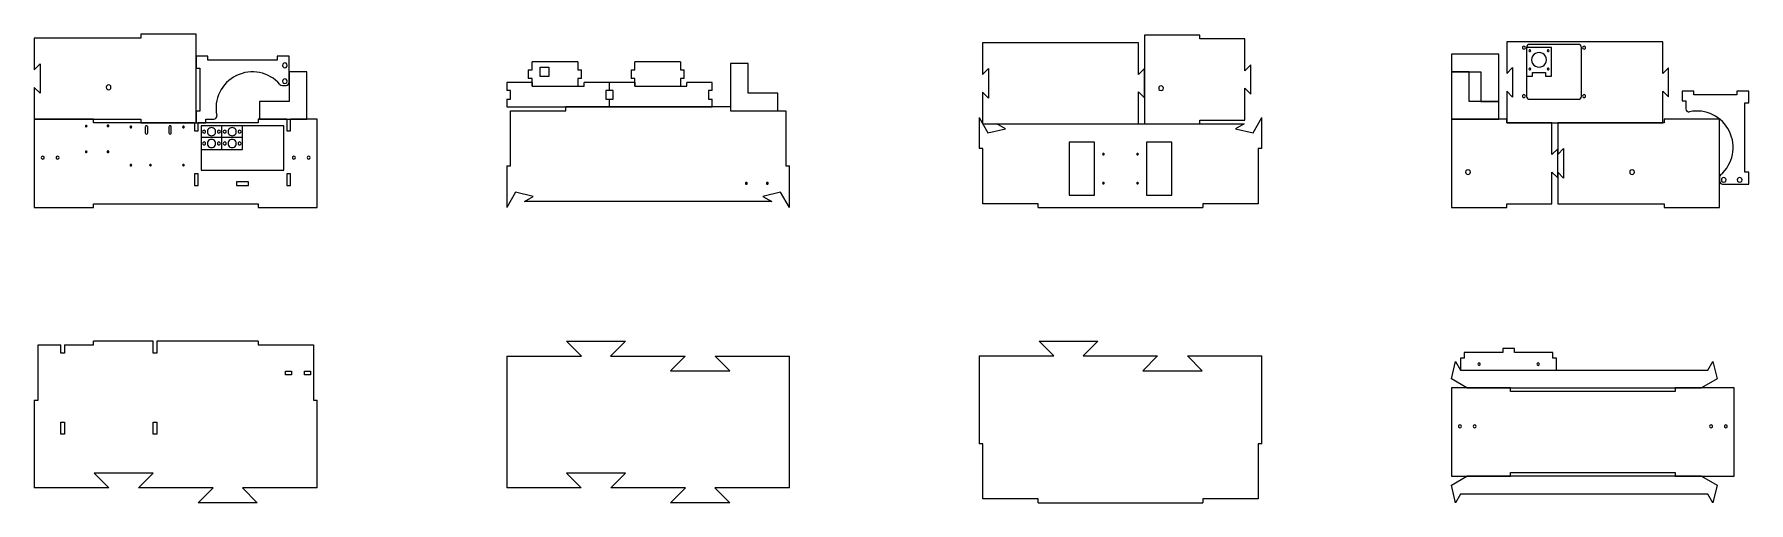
# Model space of a CAD drawing. Extents: x -1336 to 1568, y 452 to 1245.
import ezdxf

# ---------------------------------------------------------------- set-up
doc = ezdxf.new("R2010")
doc.units = 0
doc.layers.get('0').update_dxf_attribs({"linetype": 'CONTINUOUS'})

msp = doc.modelspace()

# ---------------------------------------------------------------- linework, layer by layer
at = {"color": 7}
for points in [[(-1335.765427, 1238.890023), (-1335.765427, 1185.240061)], [(-1155.265426, 1238.890023), (-1335.765427, 1238.890023)], [(-1155.265426, 1245.240004), (-1155.265426, 1238.890023)], [(-1061.615413, 1245.240004), (-1155.265426, 1245.240004)], [(-1061.615413, 1095.240028), (-1061.615413, 1245.240004)], [(270.285661, 1230.890007), (270.285661, 1177.240045)], [(534.335667, 1230.890007), (270.285661, 1230.890007)], [(534.335667, 1176.998587), (534.335667, 1230.890007)], [(544.335658, 1243.590028), (544.335658, 1093.590052)], [(637.985641, 1243.590028), (544.335658, 1243.590028)], [(637.985641, 1237.240047), (637.985641, 1243.590028)], [(714.235718, 1237.240047), (637.985641, 1237.240047)], [(714.235718, 1183.348627), (714.235718, 1237.240047)], [(1157.884533, 1232.540042), (1157.884533, 1178.890021)], [(1421.93454, 1232.540042), (1157.884533, 1232.540042)], [(1191.384489, 1223.040016), (1191.384489, 1174.390049)], [(1233.684475, 1223.040016), (1191.384489, 1223.040016)], [(1191.384489, 1223.040016), (1191.384489, 1140.040011)], [(1279.384548, 1228.040011), (1196.384603, 1228.040011)], [(1233.684475, 1174.390049), (1233.684475, 1223.040016)], [(1284.384662, 1140.040011), (1284.384662, 1223.040016)], [(1421.93454, 1178.648622), (1421.93454, 1232.540042)], [(-1335.765427, 1185.240061), (-1325.765427, 1195.240052)], [(-1325.765427, 1195.240052), (-1325.765427, 1145.24004)], [(-1061.615413, 1207.940013), (-1061.615413, 1187.940032)], [(-1041.615432, 1207.940013), (-1061.615413, 1207.940013)], [(-1041.615432, 1201.590032), (-1041.615432, 1207.940013)], [(-924.26542, 1201.590032), (-1041.615432, 1201.590032)], [(-924.26542, 1207.940013), (-924.26542, 1201.590032)], [(-904.265439, 1207.940013), (-924.26542, 1207.940013)], [(-904.265439, 1163.590045), (-904.265439, 1207.940013)], [(-499.115413, 1185.245783), (-492.765432, 1185.245783), (-492.765432, 1198.420794)], [(-415.46542, 1198.420794), (-492.765432, 1198.420794)], [(-415.46542, 1198.420794), (-415.46542, 1185.245783), (-409.115439, 1185.245783)], [(-325.115388, 1185.245783), (-318.765467, 1185.245783), (-318.765467, 1198.420794)], [(-241.465395, 1198.420794), (-318.765467, 1198.420794)], [(-241.465395, 1198.420794), (-241.465395, 1185.245783), (-235.115474, 1185.245783)], [(-156.765407, 1195.720823), (-156.765407, 1115.72078)], [(-126.765435, 1195.720823), (-156.765407, 1195.720823)], [(-126.765435, 1145.720811), (-126.765435, 1195.720823)], [(724.235708, 1193.348617), (714.235718, 1183.348627)], [(724.235708, 1143.831463), (724.235708, 1193.348617)], [(1144.234592, 1211.590023), (1064.234669, 1211.590023)], [(1064.234669, 1211.590023), (1064.234669, 1181.590051)], [(1144.234592, 1131.59004), (1144.234592, 1211.590023)], [(-1061.615413, 1187.940032), (-1055.265432, 1187.940032)], [(-1055.265432, 1187.940032), (-1055.265432, 1115.240009)], [(-874.265438, 1181.590051), (-904.265439, 1181.590051), (-904.265439, 1131.59004)], [(-874.265438, 1101.590009), (-874.265438, 1181.590051)], [(-535.765415, 1163.420768), (-535.765415, 1150.245816)], [(-492.765432, 1163.420768), (-535.765415, 1163.420768)], [(-499.115413, 1185.245783), (-499.115413, 1170.245797)], [(-492.765432, 1157.070787), (-492.765432, 1170.245797), (-499.115413, 1170.245797)], [(-492.765432, 1163.420768), (-492.765432, 1157.070787)], [(-409.115439, 1170.245797), (-415.46542, 1170.245797), (-415.46542, 1157.070787)], [(-409.115439, 1170.245797), (-409.115439, 1185.245783)], [(-404.765432, 1157.070787), (-404.765432, 1163.420768)], [(-361.76545, 1163.420768), (-404.765432, 1163.420768)], [(-361.76545, 1150.245816), (-361.76545, 1163.420768)], [(-318.765467, 1163.420768), (-361.76545, 1163.420768)], [(-325.115388, 1185.245783), (-325.115388, 1170.245797)], [(-318.765467, 1157.070787), (-318.765467, 1170.245797), (-325.115388, 1170.245797)], [(-318.765467, 1163.420768), (-318.765467, 1157.070787)], [(-235.115474, 1170.245797), (-241.465395, 1170.245797), (-241.465395, 1157.070787)], [(-235.115474, 1170.245797), (-235.115474, 1185.245783)], [(-187.765425, 1163.420768), (-230.765408, 1163.420768)], [(-230.765408, 1157.070787), (-230.765408, 1163.420768)], [(-187.765425, 1150.245816), (-187.765425, 1163.420768)], [(270.285661, 1177.240045), (280.285651, 1187.240035)], [(280.285651, 1187.240035), (280.285651, 1137.240023)], [(544.335658, 1186.998637), (534.335667, 1176.998587)], [(544.335658, 1137.481482), (544.335658, 1186.998637)], [(1064.234669, 1181.590051), (1114.234621, 1181.590051)], [(1064.234669, 1181.590051), (1064.234669, 1101.590009)], [(1094.23464, 1181.590051), (1064.234669, 1181.590051)], [(1094.23464, 1131.59004), (1094.23464, 1181.590051)], [(1114.234621, 1181.590051), (1114.234621, 1131.59004)], [(1157.884533, 1178.890021), (1167.884523, 1188.890011)], [(1167.884523, 1188.890011), (1167.884523, 1138.890059)], [(1191.384489, 1174.390049), (1201.384479, 1174.390049)], [(1201.384479, 1180.74003), (1223.684484, 1180.74003)], [(1201.384479, 1174.390049), (1201.384479, 1180.74003)], [(1223.684484, 1180.74003), (1223.684484, 1174.390049)], [(1223.684484, 1174.390049), (1233.684475, 1174.390049)], [(1431.93453, 1188.648612), (1421.93454, 1178.648622)], [(1431.93453, 1139.131458), (1431.93453, 1188.648612)], [(-1325.765427, 1145.24004), (-1335.765427, 1155.24003)], [(-1335.765427, 1155.24003), (-1335.765427, 1101.590009)], [(-915.929353, 1158.59005), (-909.265434, 1158.59005)], [(-529.415434, 1150.245816), (-535.765415, 1150.245816)], [(-535.765415, 1135.245771), (-535.765415, 1122.07082)], [(-535.765415, 1135.245771), (-529.415434, 1135.245771)], [(-529.415434, 1135.245771), (-529.415434, 1150.245816)], [(-492.765432, 1157.070787), (-404.765432, 1157.070787)], [(-492.765432, 1157.070787), (-415.46542, 1157.070787)], [(-361.76545, 1150.245816), (-368.115431, 1150.245816), (-368.115431, 1135.245771)], [(-368.115431, 1135.245771), (-361.76545, 1135.245771)], [(-361.76545, 1135.245771), (-355.415409, 1135.245771), (-355.415409, 1150.245816), (-361.76545, 1150.245816)], [(-361.76545, 1122.07082), (-361.76545, 1135.245771)], [(-318.765467, 1157.070787), (-230.765408, 1157.070787)], [(-318.765467, 1157.070787), (-241.465395, 1157.070787)], [(-187.765425, 1150.245816), (-194.115465, 1150.245816), (-194.115465, 1135.245771), (-187.765425, 1135.245771)], [(-187.765425, 1122.07082), (-187.765425, 1135.245771)], [(-76.765483, 1145.720811), (-126.765435, 1145.720811)], [(-76.765483, 1115.72078), (-76.765483, 1145.720811)], [(270.285661, 1147.240014), (270.285661, 1093.590052)], [(280.285651, 1137.240023), (270.285661, 1147.240014)], [(534.335667, 1147.481472), (544.335658, 1137.481482)], [(534.335667, 1093.590052), (534.335667, 1147.481472)], [(714.235718, 1153.831453), (724.235708, 1143.831463)], [(714.235718, 1099.940033), (714.235718, 1153.831453)], [(1157.884533, 1148.890049), (1157.884533, 1095.240028)], [(1167.884523, 1138.890059), (1157.884533, 1148.890049)], [(1196.384603, 1135.040016), (1279.384548, 1135.040016)], [(1421.93454, 1149.131448), (1431.93453, 1139.131458)], [(1421.93454, 1095.240028), (1421.93454, 1149.131448)], [(1454.934532, 1148.820193), (1454.934532, 1132.470222)], [(1474.934513, 1148.820193), (1454.934532, 1148.820193)], [(1454.934532, 1132.470222), (1461.284572, 1132.470222)], [(1461.284572, 1132.470222), (1461.284572, 1118.905456)], [(1474.934513, 1142.470212), (1474.934513, 1148.820193)], [(1547.634536, 1142.470212), (1474.934513, 1142.470212)], [(1547.634536, 1148.820193), (1547.634536, 1142.470212)], [(1567.634517, 1148.820193), (1547.634536, 1148.820193)], [(1567.634517, 1128.820212), (1567.634517, 1148.820193)], [(-1061.615413, 1115.240009), (-1061.615413, 1095.240028)], [(-1055.265432, 1115.240009), (-1061.615413, 1115.240009)], [(-904.265439, 1131.59004), (-954.265421, 1131.59004)], [(-954.265421, 1131.59004), (-954.265421, 1101.590009)], [(-535.765415, 1022.070796), (-529.415434, 1022.070796), (-529.415434, 1115.72078), (-435.765451, 1115.72078), (-435.765451, 1122.07082)], [(-535.765415, 1122.07082), (-361.76545, 1122.07082)], [(-156.765407, 1122.07082), (-435.765451, 1122.07082)], [(-361.76545, 1122.07082), (-187.765425, 1122.07082)], [(-156.765407, 1122.07082), (-156.765407, 1115.72078), (-63.115423, 1115.72078), (-63.115423, 1022.070796), (-56.765383, 1022.070796)], [(-156.765407, 1115.72078), (-76.765483, 1115.72078)], [(264.234597, 1104.070814), (279.234583, 1078.090043)], [(264.234597, 1104.070814), (264.234597, 1051.590056)], [(728.234464, 1078.090043), (743.234569, 1104.070814)], [(743.234569, 1051.590056), (743.234569, 1104.070814)], [(1144.234592, 1131.59004), (1094.23464, 1131.59004)], [(1114.234621, 1131.59004), (1144.234592, 1131.59004)], [(1144.234592, 1101.590009), (1144.234592, 1131.59004)], [(1561.284477, 1128.820212), (1567.634517, 1128.820212)], [(1561.284477, 1011.47017), (1561.284477, 1128.820212)], [(-1335.765427, 1101.590009), (-1155.265426, 1101.590009)], [(-1335.765427, 1101.590009), (-1335.765427, 951.590033)], [(-1235.765425, 1101.590009), (-1335.765427, 1101.590009)], [(-1235.765425, 1095.240028), (-1235.765425, 1101.590009)], [(-1064.465439, 1095.240028), (-1235.765425, 1095.240028)], [(-1155.265426, 1101.590009), (-1155.265426, 1095.240028)], [(-1155.265426, 1095.240028), (-1061.615413, 1095.240028)], [(-1147.725424, 1088.160009), (-1147.725424, 1078.160019)], [(-1143.72543, 1078.160019), (-1143.72543, 1088.160009)], [(-1107.725432, 1088.160009), (-1107.725432, 1078.160019)], [(-1103.725424, 1078.160019), (-1103.725424, 1088.160009)], [(-1064.465439, 1095.240028), (-1064.465439, 1081.590028), (-1058.115428, 1081.590028), (-1058.115428, 1095.240028)], [(-1061.615413, 1095.240028), (-1045.265442, 1095.240028)], [(-956.765419, 1095.240028), (-1058.115428, 1095.240028)], [(-1053.115433, 1090.240033), (-1053.115433, 1070.240052)], [(-1018.115436, 1090.240033), (-1053.115433, 1090.240033)], [(-1045.265442, 1101.590009), (-1031.700676, 1101.590009)], [(-1045.265442, 1095.240028), (-1045.265442, 1101.590009)], [(-1018.115436, 1070.240052), (-1018.115436, 1090.240033)], [(-983.11544, 1090.240033), (-1018.115436, 1090.240033)], [(-983.11544, 1070.240052), (-983.11544, 1090.240033)], [(-956.765419, 1101.590009), (-956.765419, 1095.240028)], [(-908.115422, 1101.590009), (-956.765419, 1101.590009)], [(-954.265421, 1101.590009), (-874.265438, 1101.590009)], [(-908.115422, 1101.590009), (-908.115422, 1081.590028), (-901.765441, 1081.590028), (-901.765441, 1101.590009)], [(-856.765425, 1101.590009), (-901.765441, 1101.590009)], [(-856.765425, 951.590033), (-856.765425, 1101.590009)], [(270.285661, 1093.590052), (534.335667, 1093.590052)], [(279.234583, 1078.090043), (309.234554, 1085.045249)], [(309.234554, 1085.045249), (294.434602, 1093.590052)], [(294.434602, 1093.590052), (713.034565, 1093.590052)], [(544.335658, 1093.590052), (637.985641, 1093.590052)], [(637.985641, 1093.590052), (637.985641, 1099.940033)], [(637.985641, 1099.940033), (714.235718, 1099.940033)], [(713.034565, 1093.590052), (698.234493, 1085.045249), (728.234464, 1078.090043)], [(1064.234669, 1101.590009), (1144.234592, 1101.590009)], [(1064.234669, 1101.590009), (1064.234669, 951.590033)], [(1157.884533, 1101.590009), (1064.234669, 1101.590009)], [(1157.884533, 1095.240028), (1157.884533, 1101.590009)], [(1234.134609, 1095.240028), (1157.884533, 1095.240028)], [(1157.884533, 1095.240028), (1421.93454, 1095.240028)], [(1234.134609, 1041.348607), (1234.134609, 1095.240028)], [(1244.1346, 1095.240028), (1244.1346, 1041.590006)], [(1424.63463, 1095.240028), (1244.1346, 1095.240028)], [(1424.63463, 1101.590009), (1424.63463, 1095.240028)], [(1518.284494, 1101.590009), (1424.63463, 1101.590009)], [(1518.284494, 951.590033), (1518.284494, 1101.590009)], [(-1053.115433, 1070.240052), (-1053.115433, 1050.240011)], [(-1018.115436, 1070.240052), (-1053.115433, 1070.240052)], [(-1053.115433, 1050.240011), (-1018.115436, 1050.240011)], [(-1018.115436, 1050.240011), (-1018.115436, 1070.240052)], [(-983.11544, 1070.240052), (-1018.115436, 1070.240052)], [(-1018.115436, 1050.240011), (-983.11544, 1050.240011)], [(-983.11544, 1050.240011), (-983.11544, 1070.240052)], [(270.584518, 1051.590056), (264.234597, 1051.590056)], [(364.234621, 951.590033), (364.234621, 957.940013), (270.584518, 957.940013), (270.584518, 1051.590056)], [(547.734553, 972.59006), (590.734536, 972.59006), (590.734536, 1062.590034)], [(547.734553, 1062.590034), (547.734553, 972.59006)], [(590.734536, 1062.590034), (547.734553, 1062.590034)], [(743.234569, 1051.590056), (736.884529, 1051.590056), (736.884529, 957.940013), (643.234546, 957.940013), (643.234546, 951.590033)], [(1244.1346, 1051.348598), (1234.134609, 1041.348607)], [(1244.1346, 1041.590006), (1254.13459, 1051.590056)], [(1244.1346, 1001.831443), (1244.1346, 1051.348598)], [(1254.13459, 1051.590056), (1254.13459, 1001.590044)], [(-535.765415, 1022.070796), (-535.765415, 951.590033)], [(-56.765383, 951.590033), (-56.765383, 1022.070796)], [(1234.134609, 1011.831434), (1244.1346, 1001.831443)], [(1234.134609, 957.940013), (1234.134609, 1011.831434)], [(1254.13459, 1001.590044), (1244.1346, 1011.590035)], [(1244.1346, 1011.590035), (1244.1346, 957.940013)], [(1518.284494, 1003.134103), (1518.284494, 996.470184)], [(1523.284609, 991.470189), (1567.634517, 991.470189)], [(1567.634517, 1011.47017), (1561.284477, 1011.47017)], [(1567.634517, 991.470189), (1567.634517, 1011.47017)], [(-490.765398, 970.615597), (-520.765429, 977.570803), (-535.765415, 951.590033)], [(-505.56541, 962.070794), (-490.765398, 970.615597)], [(-86.965388, 962.070794), (-505.56541, 962.070794)], [(-71.765368, 977.570803), (-101.765459, 970.615597)], [(-101.765459, 970.615597), (-86.965388, 962.070794)], [(-56.765383, 951.590033), (-71.765368, 977.570803)], [(-1335.765427, 951.590033), (-1235.765425, 951.590033)], [(-1235.765425, 957.940013), (-956.765419, 957.940013)], [(-1235.765425, 951.590033), (-1235.765425, 957.940013)], [(-956.765419, 957.940013), (-956.765419, 951.590033)], [(-956.765419, 951.590033), (-856.765425, 951.590033)], [(364.234621, 951.590033), (643.234546, 951.590033)], [(1064.234669, 951.590033), (1157.884533, 951.590033)], [(1157.884533, 951.590033), (1157.884533, 957.940013)], [(1157.884533, 957.940013), (1234.134609, 957.940013)], [(1244.1346, 957.940013), (1424.63463, 957.940013)], [(1424.63463, 957.940013), (1424.63463, 951.590033)], [(1424.63463, 951.590033), (1518.284494, 951.590033)], [(-1335.765427, 625.223369), (-1329.415427, 625.223369), (-1329.415427, 718.873353), (-1290.765425, 718.873353)], [(-1290.765425, 705.223353), (-1290.765425, 718.873353)], [(-1284.415426, 705.223353), (-1290.765425, 705.223353)], [(-1284.415426, 718.873353), (-1235.765425, 718.873353), (-1235.765425, 725.223364)], [(-1284.415426, 718.873353), (-1284.415426, 705.223353)], [(-1134.415423, 725.223364), (-1235.765425, 725.223364)], [(-1134.415423, 705.223353), (-1134.415423, 725.223364)], [(-1128.065428, 705.223353), (-1134.415423, 705.223353)], [(-1128.065428, 725.223364), (-1128.065428, 705.223353)], [(-956.765419, 725.223364), (-1128.065428, 725.223364)], [(-956.765419, 725.223364), (-956.765419, 718.873353)], [(-956.765419, 718.873353), (-863.115435, 718.873353), (-863.115435, 625.223369), (-856.765425, 625.223369)], [(-535.765415, 700.123371), (-409.19066, 700.123371), (-434.190696, 725.123377)], [(-535.765415, 700.123371), (-535.765415, 476.590033)], [(-434.190696, 725.123377), (-334.67347, 725.123377)], [(-334.67347, 725.123377), (-359.673505, 700.123371), (-233.340209, 700.123371), (-258.340185, 675.123365), (-157.857364, 675.123365), (-182.85734, 700.123371), (-56.765383, 700.123371)], [(-56.765383, 476.590033), (-56.765383, 700.123371)], [(264.234597, 700.223373), (390.809352, 700.223373)], [(264.234597, 700.223373), (264.234597, 551.590034)], [(390.809352, 700.223373), (365.809375, 725.223364), (465.326483, 725.223364), (440.326506, 700.223373), (566.659862, 700.223373)], [(566.659862, 700.223373), (541.659767, 675.223366)], [(642.142708, 675.223366), (617.142612, 700.223373), (743.234569, 700.223373)], [(743.234569, 551.590034), (743.234569, 700.223373)], [(1085.970337, 706.320466), (1085.970337, 696.320475)], [(1150.970394, 706.320466), (1085.970337, 706.320466)], [(1150.970394, 712.670476), (1150.970394, 706.320466)], [(1170.970375, 712.670476), (1150.970394, 712.670476)], [(1170.970375, 706.320466), (1170.970375, 712.670476)], [(1235.970432, 706.320466), (1170.970375, 706.320466)], [(1235.970432, 696.320475), (1235.970432, 706.320466)], [(-910.415416, 674.523369), (-900.415426, 674.523369)], [(-910.415416, 668.173359), (-910.415416, 674.523369)], [(-900.415426, 668.173359), (-910.415416, 668.173359)], [(-900.415426, 674.523369), (-900.415426, 668.173359)], [(-878.115421, 674.523369), (-868.11543, 674.523369)], [(-878.115421, 668.173359), (-878.115421, 674.523369)], [(-868.11543, 668.173359), (-878.115421, 668.173359)], [(-868.11543, 674.523369), (-868.11543, 668.173359)], [(541.659767, 675.223366), (642.142708, 675.223366)], [(1090.30121, 646.320478), (1064.234669, 661.37004), (1071.115906, 691.050918), (1079.620535, 676.32048), (1498.620445, 676.32048)], [(1085.970337, 696.320475), (1079.620535, 696.320475)], [(1079.620535, 696.320475), (1079.620535, 676.32048)], [(1079.620535, 676.32048), (1242.320473, 676.32048)], [(1242.320473, 696.320475), (1235.970432, 696.320475)], [(1242.320473, 676.32048), (1242.320473, 696.320475)], [(1498.620445, 676.32048), (1507.125074, 691.050918), (1514.006311, 661.37004), (1487.939769, 646.320478)], [(1064.234669, 646.320478), (1064.234669, 496.320476)], [(1164.234573, 646.320478), (1064.234669, 646.320478)], [(1090.30121, 646.320478), (1487.939769, 646.320478)], [(1164.234573, 639.970482), (1164.234573, 646.320478)], [(1443.234617, 639.970482), (1164.234573, 639.970482)], [(1443.234617, 646.320478), (1443.234617, 639.970482)], [(1543.234522, 646.320478), (1443.234617, 646.320478)], [(1543.234522, 496.320476), (1543.234522, 646.320478)], [(-1335.765427, 625.223369), (-1335.765427, 476.590033)], [(-856.765425, 476.590033), (-856.765425, 625.223369)], [(-1290.765425, 587.873371), (-1284.415426, 587.873371)], [(-1290.765425, 567.873367), (-1290.765425, 587.873371)], [(-1284.415426, 587.873371), (-1284.415426, 567.873367)], [(-1134.415423, 567.873367), (-1134.415423, 587.873371)], [(-1134.415423, 587.873371), (-1128.065428, 587.873371)], [(-1128.065428, 587.873371), (-1128.065428, 567.873367)], [(-1284.415426, 567.873367), (-1290.765425, 567.873367)], [(-1128.065428, 567.873367), (-1134.415423, 567.873367)], [(270.584518, 551.590034), (264.234597, 551.590034)], [(270.584518, 457.940032), (270.584518, 551.590034)], [(743.234569, 551.590034), (736.884529, 551.590034), (736.884529, 457.940032)], [(-856.765425, 476.590033), (-983.098751, 476.590033), (-958.098775, 451.590032), (-1058.098769, 451.590032), (-1033.098763, 476.590033), (-1159.432089, 476.590033), (-1134.432098, 501.590033), (-1234.432092, 501.590033), (-1209.432101, 476.590033), (-1335.765427, 476.590033)], [(-434.432095, 501.590033), (-409.432119, 476.590033)], [(-359.432107, 476.590033), (-334.432071, 501.590033), (-434.432095, 501.590033)], [(1079.620535, 466.320477), (1071.115906, 451.590032), (1064.234669, 481.270907), (1090.30121, 496.320476)], [(1064.234669, 496.320476), (1164.234573, 496.320476)], [(1487.939769, 496.320476), (1090.30121, 496.320476)], [(1164.234573, 502.670475), (1443.234617, 502.670475)], [(1164.234573, 496.320476), (1164.234573, 502.670475)], [(1443.234617, 502.670475), (1443.234617, 496.320476)], [(1443.234617, 496.320476), (1543.234522, 496.320476)], [(1487.939769, 496.320476), (1514.006311, 481.270907), (1507.125074, 451.590032), (1498.620445, 466.320477)], [(-409.432119, 476.590033), (-535.765415, 476.590033)], [(-56.765383, 476.590033), (-183.098739, 476.590033), (-158.098763, 451.590032), (-258.098787, 451.590032), (-233.09881, 476.590033), (-359.432107, 476.590033)], [(1498.620445, 466.320477), (1079.620535, 466.320477)], [(364.234621, 457.940032), (270.584518, 457.940032)], [(364.234621, 451.590032), (364.234621, 457.940032)], [(364.234621, 451.590032), (643.234546, 451.590032)], [(643.234546, 457.940032), (643.234546, 451.590032)], [(736.884529, 457.940032), (643.234546, 457.940032)]]:
    msp.add_lwpolyline(points, dxfattribs=at)
for points in [[(1189.384573, 1222.540033)], [(1291.384573, 1222.540033)], [(-907.265427, 1192.590032)], [(1198.534573, 1217.390033)], [(1225.034573, 1201.890033)], [(1229.534573, 1217.390033)], [(-907.265427, 1165.590032)], [(-464.605456, 1173.438222), (-479.105418, 1173.438222), (-479.105418, 1189.538212), (-464.605456, 1189.538212)], [(1198.534573, 1186.390032)], [(1229.534573, 1186.390032)], [(-1205.865427, 1155.390032)], [(576.385644, 1153.740033)], [(1189.384573, 1140.540033)], [(1291.384573, 1140.540033)], [(-1246.440427, 1089.430032)], [(-1209.610427, 1090.070032)], [(-1170.720427, 1088.160032)], [(-1081.820427, 1088.160032)], [(-913.115417, 1090.240033), (-1053.115433, 1090.240033), (-1053.115433, 1015.240044), (-913.115417, 1015.240044)], [(-1045.615427, 1080.240032)], [(-1028.615427, 1080.240032)], [(-1020.615427, 1080.240032)], [(-1010.615427, 1080.240032)], [(-993.615427, 1080.240032)], [(-985.615427, 1080.240032)], [(-1246.440427, 1046.250032)], [(-1209.610427, 1046.250032)], [(-1045.615427, 1060.240032)], [(-1028.615427, 1060.240032)], [(-1020.615427, 1060.240032)], [(-1010.615427, 1060.240032)], [(-993.615427, 1060.240032)], [(-985.615427, 1060.240032)], [(416.734631, 972.59006), (459.734613, 972.59006), (459.734613, 1062.590034), (416.734631, 1062.590034)], [(-1318.915427, 1036.240032)], [(-1293.915427, 1036.240032)], [(-1170.720427, 1023.390032)], [(-1137.700427, 1023.390032)], [(-1081.820427, 1023.390032)], [(-893.615427, 1036.240032)], [(-868.615427, 1036.240032)], [(475.984573, 1042.090033)], [(533.984573, 1042.090033)], [(-1058.115428, 1008.890004), (-1064.465439, 1008.890004), (-1064.465439, 988.890023), (-1058.115428, 988.890023)], [(-993.115431, 988.890023), (-973.11542, 988.890023), (-973.11542, 995.240004), (-993.115431, 995.240004)], [(-901.765441, 1008.890004), (-908.115422, 1008.890004), (-908.115422, 988.890023), (-901.765441, 988.890023)], [(-128.570427, 992.690795)], [(-93.010427, 992.690795)], [(475.984573, 993.090032)], [(533.984573, 993.090032)], [(1096.284573, 1011.740032)], [(1374.034573, 1011.740032)], [(1529.284573, 998.470195)], [(1556.284573, 998.470195)], [(1112.970429, 686.320476)], [(1212.970429, 686.320476)], [(1081.084573, 580.970476)], [(1106.084573, 580.970476)], [(1506.384573, 580.970476)], [(1531.384573, 580.970476)]]:
    msp.add_lwpolyline(points, close=True, dxfattribs=at)
for points in [[(1185.634573, 1224.705096), (1184.861071, 1224.258514), (1184.384573, 1223.433197), (1184.384573, 1222.540033)], [(1184.384573, 1222.540033), (1184.384573, 1221.646869), (1184.861071, 1220.821551), (1185.634573, 1220.374969)], [(1188.134573, 1224.705096), (1187.361071, 1225.151678), (1186.408076, 1225.151678), (1185.634573, 1224.705096)], [(1185.634573, 1220.374969), (1186.408076, 1219.928387), (1187.361071, 1219.928387), (1188.134573, 1220.374969)], [(1189.384573, 1222.540033), (1189.384573, 1223.433197), (1188.908076, 1224.258514), (1188.134573, 1224.705096)], [(1188.134573, 1220.374969), (1188.908076, 1220.821551), (1189.384573, 1221.646869), (1189.384573, 1222.540033)], [(1192.849039, 1226.575566), (1191.911357, 1225.637884), (1191.384573, 1224.366115), (1191.384573, 1223.040032)], [(1196.384573, 1228.040032), (1195.058491, 1228.040032), (1193.786721, 1227.513248), (1192.849039, 1226.575566)], [(1284.384573, 1223.040032), (1284.384573, 1225.801456), (1282.145997, 1228.040032), (1279.384573, 1228.040032)], [(1287.634573, 1224.705096), (1286.861071, 1224.258514), (1286.384573, 1223.433197), (1286.384573, 1222.540033)], [(1286.384573, 1222.540033), (1286.384573, 1221.646869), (1286.861071, 1220.821551), (1287.634573, 1220.374969)], [(1290.134573, 1224.705096), (1289.361071, 1225.151678), (1288.408076, 1225.151678), (1287.634573, 1224.705096)], [(1287.634573, 1220.374969), (1288.408076, 1219.928387), (1289.361071, 1219.928387), (1290.134573, 1220.374969)], [(1291.384573, 1222.540033), (1291.384573, 1223.433197), (1290.908076, 1224.258514), (1290.134573, 1224.705096)], [(1290.134573, 1220.374969), (1290.908076, 1220.821551), (1291.384573, 1221.646869), (1291.384573, 1222.540033)], [(-913.265427, 1196.054134), (-914.503031, 1195.339603), (-915.265427, 1194.019095), (-915.265427, 1192.590032)], [(-915.265427, 1192.590032), (-915.265427, 1191.16097), (-914.503031, 1189.840462), (-913.265427, 1189.125931)], [(-909.265427, 1196.054134), (-910.503031, 1196.768665), (-912.027822, 1196.768665), (-913.265427, 1196.054134)], [(-907.265427, 1192.590032), (-907.265427, 1194.019095), (-908.027822, 1195.339603), (-909.265427, 1196.054134)], [(-909.265427, 1189.125931), (-908.027822, 1189.840462), (-907.265427, 1191.16097), (-907.265427, 1192.590032)], [(1196.284573, 1218.689071), (1195.820472, 1218.421121), (1195.534573, 1217.925931), (1195.534573, 1217.390033)], [(1195.534573, 1217.390033), (1195.534573, 1216.854134), (1195.820472, 1216.358944), (1196.284573, 1216.090994)], [(1197.784573, 1218.689071), (1197.320472, 1218.95702), (1196.748675, 1218.95702), (1196.284573, 1218.689071)], [(1196.284573, 1216.090994), (1196.748675, 1215.823045), (1197.320472, 1215.823045), (1197.784573, 1216.090994)], [(1198.534573, 1217.390033), (1198.534573, 1217.925931), (1198.248675, 1218.421121), (1197.784573, 1218.689071)], [(1197.784573, 1216.090994), (1198.248675, 1216.358944), (1198.534573, 1216.854134), (1198.534573, 1217.390033)], [(1206.284573, 1212.71535), (1202.41706, 1210.48244), (1200.034573, 1206.355852), (1200.034573, 1201.890033)], [(1200.034573, 1201.890033), (1200.034573, 1197.424213), (1202.41706, 1193.297625), (1206.284573, 1191.064715)], [(1218.784573, 1212.71535), (1214.91706, 1214.94826), (1210.152087, 1214.94826), (1206.284573, 1212.71535)], [(1206.284573, 1191.064715), (1210.152087, 1188.831805), (1214.91706, 1188.831805), (1218.784573, 1191.064715)], [(1225.034573, 1201.890033), (1225.034573, 1206.355852), (1222.652086, 1210.48244), (1218.784573, 1212.71535)], [(1218.784573, 1191.064715), (1222.652087, 1193.297625), (1225.034573, 1197.424213), (1225.034573, 1201.890033)], [(1227.284573, 1218.689071), (1226.820472, 1218.421121), (1226.534573, 1217.925931), (1226.534573, 1217.390033)], [(1226.534573, 1217.390033), (1226.534573, 1216.854134), (1226.820472, 1216.358944), (1227.284573, 1216.090994)], [(1228.784573, 1218.689071), (1228.320472, 1218.95702), (1227.748675, 1218.95702), (1227.284573, 1218.689071)], [(1227.284573, 1216.090994), (1227.748675, 1215.823045), (1228.320472, 1215.823045), (1228.784573, 1216.090994)], [(1229.534573, 1217.390033), (1229.534573, 1217.925931), (1229.248675, 1218.421121), (1228.784573, 1218.689071)], [(1228.784573, 1216.090994), (1229.248675, 1216.358944), (1229.534573, 1216.854134), (1229.534573, 1217.390033)], [(-993.584469, 1175.243294), (-1018.742274, 1162.85685), (-1032.386299, 1135.065795), (-1026.800859, 1107.585948)], [(-919.706482, 1160.313858), (-938.080407, 1181.497296), (-968.426664, 1187.629738), (-993.584469, 1175.243294)], [(-913.265427, 1169.054134), (-914.503031, 1168.339603), (-915.265427, 1167.019095), (-915.265427, 1165.590032)], [(-915.265427, 1165.590032), (-915.265427, 1164.16097), (-914.503031, 1162.840462), (-913.265427, 1162.125931)], [(-913.265427, 1189.125931), (-912.027822, 1188.4114), (-910.503031, 1188.4114), (-909.265427, 1189.125931)], [(-909.265427, 1169.054134), (-910.503031, 1169.768665), (-912.027822, 1169.768665), (-913.265427, 1169.054134)], [(-913.265427, 1162.125931), (-912.027822, 1161.4114), (-910.503031, 1161.4114), (-909.265427, 1162.125931)], [(-907.265427, 1165.590032), (-907.265427, 1167.019095), (-908.027822, 1168.339603), (-909.265427, 1169.054134)], [(-909.265427, 1162.125931), (-908.027822, 1162.840462), (-907.265427, 1164.16097), (-907.265427, 1165.590032)], [(-905.729893, 1160.054498), (-904.792211, 1160.99218), (-904.265427, 1162.26395), (-904.265427, 1163.590032)], [(1196.284573, 1187.68907), (1195.820472, 1187.421121), (1195.534573, 1186.925931), (1195.534573, 1186.390032)], [(1195.534573, 1186.390032), (1195.534573, 1185.854134), (1195.820472, 1185.358943), (1196.284573, 1185.090994)], [(1197.784573, 1187.68907), (1197.320472, 1187.95702), (1196.748675, 1187.95702), (1196.284573, 1187.68907)], [(1196.284573, 1185.090994), (1196.748675, 1184.823045), (1197.320472, 1184.823045), (1197.784573, 1185.090994)], [(1198.534573, 1186.390032), (1198.534573, 1186.925931), (1198.248675, 1187.421121), (1197.784573, 1187.68907)], [(1197.784573, 1185.090994), (1198.248675, 1185.358943), (1198.534573, 1185.854134), (1198.534573, 1186.390032)], [(1227.284573, 1187.68907), (1226.820472, 1187.421121), (1226.534573, 1186.925931), (1226.534573, 1186.390032)], [(1226.534573, 1186.390032), (1226.534573, 1185.854134), (1226.820472, 1185.358943), (1227.284573, 1185.090994)], [(1228.784573, 1187.68907), (1228.320472, 1187.95702), (1227.748675, 1187.95702), (1227.284573, 1187.68907)], [(1227.284573, 1185.090994), (1227.748675, 1184.823045), (1228.320472, 1184.823045), (1228.784573, 1185.090994)], [(1229.534573, 1186.390032), (1229.534573, 1186.925931), (1229.248675, 1187.421121), (1228.784573, 1187.68907)], [(1228.784573, 1185.090994), (1229.248675, 1185.358943), (1229.534573, 1185.854134), (1229.534573, 1186.390032)], [(-1211.865427, 1158.854134), (-1213.103031, 1158.139603), (-1213.865427, 1156.819095), (-1213.865427, 1155.390032)], [(-1213.865427, 1155.390032), (-1213.865427, 1153.96097), (-1213.103031, 1152.640462), (-1211.865427, 1151.925931)], [(-1207.865427, 1158.854134), (-1209.103031, 1159.568665), (-1210.627823, 1159.568665), (-1211.865427, 1158.854134)], [(-1211.865427, 1151.925931), (-1210.627822, 1151.2114), (-1209.103031, 1151.2114), (-1207.865427, 1151.925931)], [(-1205.865427, 1155.390032), (-1205.865427, 1156.819095), (-1206.627823, 1158.139603), (-1207.865427, 1158.854134)], [(-1207.865427, 1151.925931), (-1206.627823, 1152.640462), (-1205.865427, 1153.96097), (-1205.865427, 1155.390032)], [(-919.706482, 1160.313858), (-918.756797, 1159.21896), (-917.378736, 1158.590032), (-915.929356, 1158.590032)], [(-909.265427, 1158.590032), (-907.939344, 1158.590032), (-906.667575, 1159.116817), (-905.729893, 1160.054498)], [(570.385644, 1157.204134), (569.14804, 1156.489603), (568.385644, 1155.169095), (568.385644, 1153.740033)], [(568.385644, 1153.740033), (568.385644, 1152.31097), (569.14804, 1150.990462), (570.385644, 1150.275931)], [(574.385644, 1157.204134), (573.14804, 1157.918665), (571.623248, 1157.918665), (570.385644, 1157.204134)], [(570.385644, 1150.275931), (571.623248, 1149.5614), (573.14804, 1149.5614), (574.385644, 1150.275931)], [(576.385644, 1153.740033), (576.385644, 1155.169095), (575.623248, 1156.489603), (574.385644, 1157.204134)], [(574.385644, 1150.275931), (575.623248, 1150.990462), (576.385644, 1152.31097), (576.385644, 1153.740033)], [(1185.634573, 1142.705096), (1184.861071, 1142.258514), (1184.384573, 1141.433196), (1184.384573, 1140.540033)], [(1184.384573, 1140.540033), (1184.384573, 1139.646869), (1184.861071, 1138.821551), (1185.634573, 1138.374969)], [(1188.134573, 1142.705096), (1187.361071, 1143.151678), (1186.408076, 1143.151678), (1185.634573, 1142.705096)], [(1185.634573, 1138.374969), (1186.408076, 1137.928387), (1187.361071, 1137.928387), (1188.134573, 1138.374969)], [(1189.384573, 1140.540033), (1189.384573, 1141.433196), (1188.908076, 1142.258514), (1188.134573, 1142.705096)], [(1188.134573, 1138.374969), (1188.908076, 1138.821551), (1189.384573, 1139.646869), (1189.384573, 1140.540033)], [(1191.384573, 1140.040032), (1191.384573, 1138.71395), (1191.911357, 1137.44218), (1192.849039, 1136.504498)], [(1192.849039, 1136.504498), (1193.786721, 1135.566817), (1195.058491, 1135.040032), (1196.384573, 1135.040032)], [(1279.384573, 1135.040032), (1282.145997, 1135.040032), (1284.384573, 1137.278609), (1284.384573, 1140.040032)], [(1287.634573, 1142.705096), (1286.861071, 1142.258514), (1286.384573, 1141.433196), (1286.384573, 1140.540033)], [(1286.384573, 1140.540033), (1286.384573, 1139.646869), (1286.861071, 1138.821551), (1287.634573, 1138.374969)], [(1290.134573, 1142.705096), (1289.361071, 1143.151678), (1288.408076, 1143.151678), (1287.634573, 1142.705096)], [(1287.634573, 1138.374969), (1288.408076, 1137.928387), (1289.361071, 1137.928387), (1290.134573, 1138.374969)], [(1291.384573, 1140.540033), (1291.384573, 1141.433196), (1290.908076, 1142.258514), (1290.134573, 1142.705096)], [(1290.134573, 1138.374969), (1290.908076, 1138.821551), (1291.384573, 1139.646869), (1291.384573, 1140.540033)], [(-1031.700671, 1101.590032), (-1030.199966, 1101.590032), (-1028.77862, 1102.264095), (-1027.829006, 1103.426141)], [(-1027.829006, 1103.426141), (-1026.879393, 1104.588186), (-1026.501944, 1106.115314), (-1026.800859, 1107.585948)], [(1461.284573, 1118.905439), (1461.284573, 1117.404734), (1461.958636, 1115.983388), (1463.120681, 1115.033774)], [(1463.120681, 1115.033774), (1464.282727, 1114.084161), (1465.809854, 1113.706713), (1467.280488, 1114.005628)], [(1534.937835, 1080.789238), (1522.551391, 1105.947043), (1494.760336, 1119.591068), (1467.280488, 1114.005628)], [(-1248.502927, 1090.620817), (-1248.928353, 1090.375197), (-1249.190427, 1089.921273), (-1249.190427, 1089.430032)], [(-1249.190427, 1089.430032), (-1249.190427, 1088.938792), (-1248.928353, 1088.484868), (-1248.502927, 1088.239248)], [(-1247.127927, 1090.620817), (-1247.553353, 1090.866437), (-1248.0775, 1090.866437), (-1248.502927, 1090.620817)], [(-1248.502927, 1088.239248), (-1248.0775, 1087.993627), (-1247.553353, 1087.993627), (-1247.127927, 1088.239248)], [(-1246.440427, 1089.430032), (-1246.440427, 1089.921273), (-1246.7025, 1090.375197), (-1247.127927, 1090.620817)], [(-1247.127927, 1088.239248), (-1246.7025, 1088.484868), (-1246.440427, 1088.938792), (-1246.440427, 1089.430032)], [(-1211.672927, 1091.260817), (-1212.098353, 1091.015197), (-1212.360427, 1090.561273), (-1212.360427, 1090.070032)], [(-1212.360427, 1090.070032), (-1212.360427, 1089.578792), (-1212.098353, 1089.124868), (-1211.672927, 1088.879248)], [(-1210.297927, 1091.260817), (-1210.723353, 1091.506437), (-1211.2475, 1091.506437), (-1211.672927, 1091.260817)], [(-1211.672927, 1088.879248), (-1211.2475, 1088.633628), (-1210.723353, 1088.633628), (-1210.297927, 1088.879248)], [(-1209.610427, 1090.070032), (-1209.610427, 1090.561273), (-1209.8725, 1091.015197), (-1210.297927, 1091.260817)], [(-1210.297927, 1088.879248), (-1209.8725, 1089.124868), (-1209.610427, 1089.578792), (-1209.610427, 1090.070032)], [(-1172.782927, 1089.350817), (-1173.208353, 1089.105197), (-1173.470427, 1088.651273), (-1173.470427, 1088.160032)], [(-1173.470427, 1088.160032), (-1173.470427, 1087.668792), (-1173.208353, 1087.214868), (-1172.782927, 1086.969248)], [(-1171.407927, 1089.350817), (-1171.833353, 1089.596437), (-1172.3575, 1089.596437), (-1172.782927, 1089.350817)], [(-1172.782927, 1086.969248), (-1172.3575, 1086.723627), (-1171.833353, 1086.723627), (-1171.407927, 1086.969248)], [(-1170.720427, 1088.160032), (-1170.720427, 1088.651273), (-1170.9825, 1089.105197), (-1171.407927, 1089.350817)], [(-1171.407927, 1086.969248), (-1170.9825, 1087.214868), (-1170.720427, 1087.668792), (-1170.720427, 1088.160032)], [(-1146.725427, 1089.892083), (-1147.344229, 1089.534818), (-1147.725427, 1088.874564), (-1147.725427, 1088.160032)], [(-1147.725427, 1078.160033), (-1147.725427, 1077.445501), (-1147.344229, 1076.785247), (-1146.725427, 1076.427982)], [(-1144.725427, 1089.892083), (-1145.344229, 1090.249349), (-1146.106625, 1090.249349), (-1146.725427, 1089.892083)], [(-1146.725427, 1076.427982), (-1146.106625, 1076.070716), (-1145.344229, 1076.070716), (-1144.725427, 1076.427982)], [(-1143.725427, 1088.160032), (-1143.725427, 1088.874564), (-1144.106625, 1089.534818), (-1144.725427, 1089.892083)], [(-1144.725427, 1076.427982), (-1144.106625, 1076.785247), (-1143.725427, 1077.445501), (-1143.725427, 1078.160033)], [(-1106.725427, 1089.892083), (-1107.344229, 1089.534818), (-1107.725427, 1088.874564), (-1107.725427, 1088.160032)], [(-1107.725427, 1078.160033), (-1107.725427, 1077.445501), (-1107.344229, 1076.785247), (-1106.725427, 1076.427982)], [(-1104.725427, 1089.892083), (-1105.344229, 1090.249349), (-1106.106625, 1090.249349), (-1106.725427, 1089.892083)], [(-1106.725427, 1076.427982), (-1106.106625, 1076.070716), (-1105.344229, 1076.070716), (-1104.725427, 1076.427982)], [(-1103.725427, 1088.160032), (-1103.725427, 1088.874564), (-1104.106625, 1089.534818), (-1104.725427, 1089.892083)], [(-1104.725427, 1076.427982), (-1104.106625, 1076.785247), (-1103.725427, 1077.445501), (-1103.725427, 1078.160033)], [(-1083.882927, 1089.350817), (-1084.308353, 1089.105197), (-1084.570427, 1088.651273), (-1084.570427, 1088.160032)], [(-1084.570427, 1088.160032), (-1084.570427, 1087.668792), (-1084.308353, 1087.214868), (-1083.882927, 1086.969248)], [(-1082.507927, 1089.350817), (-1082.933353, 1089.596437), (-1083.4575, 1089.596437), (-1083.882927, 1089.350817)], [(-1083.882927, 1086.969248), (-1083.4575, 1086.723627), (-1082.933353, 1086.723627), (-1082.507927, 1086.969248)], [(-1081.820427, 1088.160032), (-1081.820427, 1088.651273), (-1082.0825, 1089.105197), (-1082.507927, 1089.350817)], [(-1082.507927, 1086.969248), (-1082.0825, 1087.214868), (-1081.820427, 1087.668792), (-1081.820427, 1088.160032)], [(-1049.365427, 1082.405096), (-1050.13893, 1081.958514), (-1050.615427, 1081.133196), (-1050.615427, 1080.240032)], [(-1050.615427, 1080.240032), (-1050.615427, 1079.346868), (-1050.13893, 1078.521551), (-1049.365427, 1078.074969)], [(-1046.865427, 1082.405096), (-1047.63893, 1082.851678), (-1048.591924, 1082.851678), (-1049.365427, 1082.405096)], [(-1049.365427, 1078.074969), (-1048.591924, 1077.628387), (-1047.63893, 1077.628387), (-1046.865427, 1078.074969)], [(-1045.615427, 1080.240032), (-1045.615427, 1081.133196), (-1046.091924, 1081.958514), (-1046.865427, 1082.405096)], [(-1046.865427, 1078.074969), (-1046.091924, 1078.521551), (-1045.615427, 1079.346868), (-1045.615427, 1080.240032)], [(-1039.115427, 1086.30221), (-1041.281234, 1085.051781), (-1042.615427, 1082.740892), (-1042.615427, 1080.240032)], [(-1042.615427, 1080.240032), (-1042.615427, 1077.739173), (-1041.281234, 1075.428284), (-1039.115427, 1074.177855)], [(-1032.115427, 1086.30221), (-1034.281234, 1087.55264), (-1036.949619, 1087.55264), (-1039.115427, 1086.30221)], [(-1028.615427, 1080.240032), (-1028.615427, 1082.740892), (-1029.949619, 1085.051781), (-1032.115427, 1086.30221)], [(-1032.115427, 1074.177855), (-1029.949619, 1075.428284), (-1028.615427, 1077.739173), (-1028.615427, 1080.240032)], [(-1024.365427, 1082.405096), (-1025.13893, 1081.958514), (-1025.615427, 1081.133196), (-1025.615427, 1080.240032)], [(-1025.615427, 1080.240032), (-1025.615427, 1079.346868), (-1025.13893, 1078.521551), (-1024.365427, 1078.074969)], [(-1021.865427, 1082.405096), (-1022.63893, 1082.851678), (-1023.591924, 1082.851678), (-1024.365427, 1082.405096)], [(-1024.365427, 1078.074969), (-1023.591924, 1077.628387), (-1022.63893, 1077.628387), (-1021.865427, 1078.074969)], [(-1020.615427, 1080.240032), (-1020.615427, 1081.133196), (-1021.091924, 1081.958514), (-1021.865427, 1082.405096)], [(-1021.865427, 1078.074969), (-1021.091924, 1078.521551), (-1020.615427, 1079.346868), (-1020.615427, 1080.240032)], [(-1014.365427, 1082.405096), (-1015.13893, 1081.958514), (-1015.615427, 1081.133197), (-1015.615427, 1080.240032)], [(-1015.615427, 1080.240032), (-1015.615427, 1079.346868), (-1015.13893, 1078.52155), (-1014.365427, 1078.074968)], [(-1011.865427, 1082.405096), (-1012.638929, 1082.851679), (-1013.591924, 1082.851679), (-1014.365427, 1082.405096)], [(-1014.365427, 1078.074968), (-1013.591924, 1077.628386), (-1012.638929, 1077.628386), (-1011.865427, 1078.074968)], [(-1010.615427, 1080.240032), (-1010.615427, 1081.133197), (-1011.091924, 1081.958514), (-1011.865427, 1082.405096)], [(-1011.865427, 1078.074968), (-1011.091924, 1078.52155), (-1010.615426, 1079.346868), (-1010.615427, 1080.240032)], [(-1004.11582, 1086.303344), (-1006.281827, 1085.052612), (-1007.615913, 1082.741216), (-1007.615427, 1080.240032)], [(-1007.615427, 1080.240032), (-1007.615913, 1077.738849), (-1006.281827, 1075.427453), (-1004.11582, 1074.176721)], [(-997.115034, 1086.303344), (-999.281041, 1087.554076), (-1001.949812, 1087.554076), (-1004.11582, 1086.303344)], [(-993.615427, 1080.240032), (-993.614941, 1082.741216), (-994.949027, 1085.052612), (-997.115034, 1086.303344)], [(-997.115034, 1074.176721), (-994.949027, 1075.427453), (-993.614941, 1077.738849), (-993.615427, 1080.240032)], [(-989.365427, 1082.405096), (-990.138929, 1081.958514), (-990.615427, 1081.133196), (-990.615427, 1080.240032)], [(-990.615427, 1080.240032), (-990.615427, 1079.346868), (-990.138929, 1078.521551), (-989.365427, 1078.074969)], [(-986.865427, 1082.405096), (-987.638929, 1082.851678), (-988.591924, 1082.851678), (-989.365427, 1082.405096)], [(-989.365427, 1078.074969), (-988.591924, 1077.628387), (-987.638929, 1077.628387), (-986.865427, 1078.074969)], [(-985.615427, 1080.240032), (-985.615427, 1081.133196), (-986.091924, 1081.958514), (-986.865427, 1082.405096)], [(-986.865427, 1078.074969), (-986.091924, 1078.521551), (-985.615427, 1079.346868), (-985.615427, 1080.240032)], [(1520.008399, 1006.91125), (1541.191837, 1025.285176), (1547.324279, 1055.631432), (1534.937835, 1080.789238)], [(-1248.502927, 1047.440817), (-1248.928353, 1047.195197), (-1249.190427, 1046.741273), (-1249.190427, 1046.250032)], [(-1249.190427, 1046.250032), (-1249.190427, 1045.758792), (-1248.928353, 1045.304868), (-1248.502927, 1045.059248)], [(-1247.127927, 1047.440817), (-1247.553353, 1047.686437), (-1248.0775, 1047.686437), (-1248.502927, 1047.440817)], [(-1246.440427, 1046.250032), (-1246.440427, 1046.741273), (-1246.7025, 1047.195197), (-1247.127927, 1047.440817)], [(-1247.127927, 1045.059248), (-1246.7025, 1045.304868), (-1246.440427, 1045.758792), (-1246.440427, 1046.250032)], [(-1211.672927, 1047.440817), (-1212.098353, 1047.195197), (-1212.360427, 1046.741273), (-1212.360427, 1046.250032)], [(-1212.360427, 1046.250032), (-1212.360427, 1045.758792), (-1212.098353, 1045.304868), (-1211.672927, 1045.059248)], [(-1210.297927, 1047.440817), (-1210.723353, 1047.686437), (-1211.2475, 1047.686437), (-1211.672927, 1047.440817)], [(-1209.610427, 1046.250032), (-1209.610427, 1046.741273), (-1209.8725, 1047.195197), (-1210.297927, 1047.440817)], [(-1210.297927, 1045.059248), (-1209.8725, 1045.304868), (-1209.610427, 1045.758792), (-1209.610427, 1046.250032)], [(-1049.365427, 1062.405096), (-1050.13893, 1061.958514), (-1050.615427, 1061.133196), (-1050.615427, 1060.240032)], [(-1050.615427, 1060.240032), (-1050.615427, 1059.346869), (-1050.13893, 1058.521551), (-1049.365427, 1058.074969)], [(-1046.865427, 1062.405096), (-1047.63893, 1062.851678), (-1048.591924, 1062.851678), (-1049.365427, 1062.405096)], [(-1049.365427, 1058.074969), (-1048.591924, 1057.628387), (-1047.63893, 1057.628387), (-1046.865427, 1058.074969)], [(-1045.615427, 1060.240032), (-1045.615427, 1061.133196), (-1046.091924, 1061.958514), (-1046.865427, 1062.405096)], [(-1046.865427, 1058.074969), (-1046.091924, 1058.521551), (-1045.615427, 1059.346869), (-1045.615427, 1060.240032)], [(-1039.115427, 1066.30221), (-1041.281234, 1065.051781), (-1042.615427, 1062.740892), (-1042.615427, 1060.240032)], [(-1042.615427, 1060.240032), (-1042.615427, 1057.739173), (-1041.281234, 1055.428284), (-1039.115427, 1054.177855)], [(-1039.115427, 1074.177855), (-1036.949619, 1072.927425), (-1034.281234, 1072.927425), (-1032.115427, 1074.177855)], [(-1032.115427, 1066.30221), (-1034.281234, 1067.55264), (-1036.949619, 1067.55264), (-1039.115427, 1066.30221)], [(-1039.115427, 1054.177855), (-1036.949619, 1052.927425), (-1034.281234, 1052.927425), (-1032.115427, 1054.177855)], [(-1028.615427, 1060.240032), (-1028.615427, 1062.740892), (-1029.949619, 1065.051781), (-1032.115427, 1066.30221)], [(-1032.115427, 1054.177855), (-1029.949619, 1055.428284), (-1028.615427, 1057.739173), (-1028.615427, 1060.240032)], [(-1024.365427, 1062.405096), (-1025.13893, 1061.958514), (-1025.615427, 1061.133196), (-1025.615427, 1060.240032)], [(-1025.615427, 1060.240032), (-1025.615427, 1059.346869), (-1025.13893, 1058.521551), (-1024.365427, 1058.074969)], [(-1021.865427, 1062.405096), (-1022.63893, 1062.851678), (-1023.591924, 1062.851678), (-1024.365427, 1062.405096)], [(-1024.365427, 1058.074969), (-1023.591924, 1057.628387), (-1022.63893, 1057.628387), (-1021.865427, 1058.074969)], [(-1020.615427, 1060.240032), (-1020.615427, 1061.133196), (-1021.091924, 1061.958514), (-1021.865427, 1062.405096)], [(-1021.865427, 1058.074969), (-1021.091924, 1058.521551), (-1020.615427, 1059.346869), (-1020.615427, 1060.240032)], [(-1014.365427, 1062.405097), (-1015.13893, 1061.958514), (-1015.615427, 1061.133197), (-1015.615427, 1060.240032)], [(-1015.615427, 1060.240032), (-1015.615427, 1059.346868), (-1015.13893, 1058.52155), (-1014.365427, 1058.074968)], [(-1011.865427, 1062.405097), (-1012.638929, 1062.851679), (-1013.591924, 1062.851679), (-1014.365427, 1062.405097)], [(-1014.365427, 1058.074968), (-1013.591924, 1057.628386), (-1012.638929, 1057.628386), (-1011.865427, 1058.074968)], [(-1010.615427, 1060.240032), (-1010.615427, 1061.133197), (-1011.091924, 1061.958514), (-1011.865427, 1062.405097)], [(-1011.865427, 1058.074968), (-1011.091924, 1058.52155), (-1010.615426, 1059.346868), (-1010.615427, 1060.240032)], [(-1004.11582, 1066.303344), (-1006.281827, 1065.052612), (-1007.615913, 1062.741216), (-1007.615427, 1060.240032)], [(-1007.615427, 1060.240032), (-1007.615913, 1057.738849), (-1006.281827, 1055.427453), (-1004.11582, 1054.176721)], [(-1004.11582, 1074.176721), (-1001.949812, 1072.925989), (-999.281041, 1072.925989), (-997.115034, 1074.176721)], [(-997.115034, 1066.303344), (-999.281041, 1067.554076), (-1001.949812, 1067.554076), (-1004.11582, 1066.303344)], [(-1004.11582, 1054.176721), (-1001.949812, 1052.925989), (-999.281041, 1052.925989), (-997.115034, 1054.176721)], [(-993.615427, 1060.240032), (-993.614941, 1062.741216), (-994.949027, 1065.052612), (-997.115034, 1066.303344)], [(-997.115034, 1054.176721), (-994.949027, 1055.427453), (-993.614941, 1057.738849), (-993.615427, 1060.240032)], [(-989.365427, 1062.405096), (-990.138929, 1061.958514), (-990.615427, 1061.133196), (-990.615427, 1060.240032)], [(-990.615427, 1060.240032), (-990.615427, 1059.346869), (-990.138929, 1058.521551), (-989.365427, 1058.074969)], [(-986.865427, 1062.405096), (-987.638929, 1062.851678), (-988.591924, 1062.851678), (-989.365427, 1062.405096)], [(-989.365427, 1058.074969), (-988.591924, 1057.628387), (-987.638929, 1057.628387), (-986.865427, 1058.074969)], [(-985.615427, 1060.240032), (-985.615427, 1061.133196), (-986.091924, 1061.958514), (-986.865427, 1062.405096)], [(-986.865427, 1058.074969), (-986.091924, 1058.521551), (-985.615427, 1059.346869), (-985.615427, 1060.240032)], [(-1322.665662, 1038.405774), (-1323.439284, 1037.959011), (-1323.915717, 1037.13339), (-1323.915427, 1036.240032)], [(-1323.915427, 1036.240032), (-1323.915717, 1035.346675), (-1323.439284, 1034.521054), (-1322.665662, 1034.074291)], [(-1320.165192, 1038.405774), (-1320.938814, 1038.852536), (-1321.89204, 1038.852536), (-1322.665662, 1038.405774)], [(-1322.665662, 1034.074291), (-1321.89204, 1033.627528), (-1320.938814, 1033.627528), (-1320.165192, 1034.074291)], [(-1318.915427, 1036.240032), (-1318.915136, 1037.13339), (-1319.39157, 1037.959011), (-1320.165192, 1038.405774)], [(-1320.165192, 1034.074291), (-1319.39157, 1034.521054), (-1318.915136, 1035.346675), (-1318.915427, 1036.240032)], [(-1297.665662, 1038.405774), (-1298.439284, 1037.959011), (-1298.915717, 1037.13339), (-1298.915427, 1036.240032)], [(-1298.915427, 1036.240032), (-1298.915717, 1035.346675), (-1298.439284, 1034.521054), (-1297.665662, 1034.074291)], [(-1295.165192, 1038.405774), (-1295.938814, 1038.852536), (-1296.89204, 1038.852536), (-1297.665662, 1038.405774)], [(-1297.665662, 1034.074291), (-1296.89204, 1033.627528), (-1295.938814, 1033.627528), (-1295.165192, 1034.074291)], [(-1293.915427, 1036.240032), (-1293.915136, 1037.13339), (-1294.39157, 1037.959011), (-1295.165192, 1038.405774)], [(-1295.165192, 1034.074291), (-1294.39157, 1034.521054), (-1293.915136, 1035.346675), (-1293.915427, 1036.240032)], [(-1248.502927, 1045.059248), (-1248.0775, 1044.813627), (-1247.553353, 1044.813627), (-1247.127927, 1045.059248)], [(-1211.672927, 1045.059248), (-1211.2475, 1044.813627), (-1210.723353, 1044.813627), (-1210.297927, 1045.059248)], [(-1172.782927, 1024.580817), (-1173.208353, 1024.335197), (-1173.470427, 1023.881273), (-1173.470427, 1023.390032)], [(-1173.470427, 1023.390032), (-1173.470427, 1022.898792), (-1173.208353, 1022.444868), (-1172.782927, 1022.199248)], [(-1171.407927, 1024.580817), (-1171.833353, 1024.826437), (-1172.3575, 1024.826437), (-1172.782927, 1024.580817)], [(-1172.782927, 1022.199248), (-1172.3575, 1021.953627), (-1171.833353, 1021.953627), (-1171.407927, 1022.199248)], [(-1170.720427, 1023.390032), (-1170.720427, 1023.881273), (-1170.9825, 1024.335197), (-1171.407927, 1024.580817)], [(-1171.407927, 1022.199248), (-1170.9825, 1022.444868), (-1170.720427, 1022.898792), (-1170.720427, 1023.390032)], [(-1139.762927, 1024.580817), (-1140.188353, 1024.335197), (-1140.450427, 1023.881273), (-1140.450427, 1023.390032)], [(-1140.450427, 1023.390032), (-1140.450427, 1022.898792), (-1140.188353, 1022.444868), (-1139.762927, 1022.199248)], [(-1138.387927, 1024.580817), (-1138.813353, 1024.826437), (-1139.3375, 1024.826437), (-1139.762927, 1024.580817)], [(-1139.762927, 1022.199248), (-1139.3375, 1021.953627), (-1138.813353, 1021.953627), (-1138.387927, 1022.199248)], [(-1137.700427, 1023.390032), (-1137.700427, 1023.881273), (-1137.9625, 1024.335197), (-1138.387927, 1024.580817)], [(-1138.387927, 1022.199248), (-1137.9625, 1022.444868), (-1137.700427, 1022.898792), (-1137.700427, 1023.390032)], [(-1083.882927, 1024.580817), (-1084.308353, 1024.335197), (-1084.570427, 1023.881273), (-1084.570427, 1023.390032)], [(-1084.570427, 1023.390032), (-1084.570427, 1022.898792), (-1084.308353, 1022.444868), (-1083.882927, 1022.199248)], [(-1082.507927, 1024.580817), (-1082.933353, 1024.826437), (-1083.4575, 1024.826437), (-1083.882927, 1024.580817)], [(-1083.882927, 1022.199248), (-1083.4575, 1021.953627), (-1082.933353, 1021.953627), (-1082.507927, 1022.199248)], [(-1081.820427, 1023.390032), (-1081.820427, 1023.881273), (-1082.0825, 1024.335197), (-1082.507927, 1024.580817)], [(-1082.507927, 1022.199248), (-1082.0825, 1022.444868), (-1081.820427, 1022.898792), (-1081.820427, 1023.390032)], [(-897.365427, 1038.405096), (-898.13893, 1037.958514), (-898.615427, 1037.133196), (-898.615427, 1036.240032)], [(-898.615427, 1036.240032), (-898.615427, 1035.346868), (-898.13893, 1034.521551), (-897.365427, 1034.074969)], [(-894.865427, 1038.405096), (-895.63893, 1038.851678), (-896.591924, 1038.851678), (-897.365427, 1038.405096)], [(-897.365427, 1034.074969), (-896.591924, 1033.628387), (-895.63893, 1033.628387), (-894.865427, 1034.074969)], [(-893.615427, 1036.240032), (-893.615427, 1037.133196), (-894.091924, 1037.958514), (-894.865427, 1038.405096)], [(-894.865427, 1034.074969), (-894.091924, 1034.521551), (-893.615427, 1035.346868), (-893.615427, 1036.240032)], [(-872.365427, 1038.405096), (-873.13893, 1037.958514), (-873.615427, 1037.133196), (-873.615427, 1036.240032)], [(-873.615427, 1036.240032), (-873.615427, 1035.346868), (-873.13893, 1034.521551), (-872.365427, 1034.074969)], [(-869.865427, 1038.405096), (-870.63893, 1038.851678), (-871.591924, 1038.851678), (-872.365427, 1038.405096)], [(-872.365427, 1034.074969), (-871.591924, 1033.628387), (-870.63893, 1033.628387), (-869.865427, 1034.074969)], [(-868.615427, 1036.240032), (-868.615427, 1037.133196), (-869.091924, 1037.958514), (-869.865427, 1038.405096)], [(-869.865427, 1034.074969), (-869.091924, 1034.521551), (-868.615427, 1035.346868), (-868.615427, 1036.240032)], [(474.109573, 1043.172564), (473.722822, 1042.949273), (473.484573, 1042.536614), (473.484573, 1042.090033)], [(473.484573, 1042.090033), (473.484573, 1041.643451), (473.722822, 1041.230792), (474.109573, 1041.007501)], [(475.359573, 1043.172564), (474.972822, 1043.395855), (474.496325, 1043.395855), (474.109573, 1043.172564)], [(474.109573, 1041.007501), (474.496325, 1040.78421), (474.972822, 1040.78421), (475.359573, 1041.007501)], [(475.984573, 1042.090033), (475.984573, 1042.536614), (475.746324, 1042.949273), (475.359573, 1043.172564)], [(475.359573, 1041.007501), (475.746324, 1041.230792), (475.984573, 1041.643451), (475.984573, 1042.090033)], [(532.109573, 1043.172564), (531.722822, 1042.949273), (531.484573, 1042.536614), (531.484573, 1042.090033)], [(531.484573, 1042.090033), (531.484573, 1041.643451), (531.722822, 1041.230792), (532.109573, 1041.007501)], [(533.359573, 1043.172564), (532.972822, 1043.395855), (532.496325, 1043.395855), (532.109573, 1043.172564)], [(532.109573, 1041.007501), (532.496325, 1040.78421), (532.972822, 1040.78421), (533.359573, 1041.007501)], [(533.984573, 1042.090033), (533.984573, 1042.536614), (533.746325, 1042.949273), (533.359573, 1043.172564)], [(533.359573, 1041.007501), (533.746325, 1041.230792), (533.984573, 1041.643451), (533.984573, 1042.090033)], [(-130.632927, 993.88158), (-131.058353, 993.635959), (-131.320427, 993.182035), (-131.320427, 992.690795)], [(-131.320427, 992.690795), (-131.320427, 992.199555), (-131.058353, 991.74563), (-130.632927, 991.50001)], [(-129.257927, 993.88158), (-129.683353, 994.1272), (-130.2075, 994.1272), (-130.632927, 993.88158)], [(-130.632927, 991.50001), (-130.2075, 991.25439), (-129.683353, 991.25439), (-129.257927, 991.50001)], [(-128.570427, 992.690795), (-128.570427, 993.182035), (-128.8325, 993.635959), (-129.257927, 993.88158)], [(-129.257927, 991.50001), (-128.8325, 991.74563), (-128.570427, 992.199555), (-128.570427, 992.690795)], [(-95.072927, 993.88158), (-95.498353, 993.635959), (-95.760427, 993.182035), (-95.760427, 992.690795)], [(-95.760427, 992.690795), (-95.760427, 992.199555), (-95.498353, 991.74563), (-95.072927, 991.50001)], [(-93.697927, 993.88158), (-94.123353, 994.1272), (-94.6475, 994.1272), (-95.072927, 993.88158)], [(-95.072927, 991.50001), (-94.6475, 991.25439), (-94.123353, 991.25439), (-93.697927, 991.50001)], [(-93.010427, 992.690795), (-93.010427, 993.182035), (-93.2725, 993.635959), (-93.697927, 993.88158)], [(-93.697927, 991.50001), (-93.2725, 991.74563), (-93.010427, 992.199555), (-93.010427, 992.690795)], [(474.109573, 994.172564), (473.722822, 993.949273), (473.484573, 993.536614), (473.484573, 993.090032)], [(473.484573, 993.090032), (473.484573, 992.64345), (473.722822, 992.230792), (474.109573, 992.007501)], [(475.359573, 994.172564), (474.972822, 994.395855), (474.496325, 994.395855), (474.109573, 994.172564)], [(474.109573, 992.007501), (474.496325, 991.78421), (474.972822, 991.78421), (475.359573, 992.007501)], [(475.984573, 993.090032), (475.984573, 993.536614), (475.746324, 993.949273), (475.359573, 994.172564)], [(475.359573, 992.007501), (475.746324, 992.230792), (475.984573, 992.64345), (475.984573, 993.090032)], [(532.109573, 994.172564), (531.722822, 993.949273), (531.484573, 993.536614), (531.484573, 993.090032)], [(531.484573, 993.090032), (531.484573, 992.64345), (531.722822, 992.230792), (532.109573, 992.007501)], [(533.359573, 994.172564), (532.972822, 994.395855), (532.496325, 994.395855), (532.109573, 994.172564)], [(532.109573, 992.007501), (532.496325, 991.78421), (532.972822, 991.78421), (533.359573, 992.007501)], [(533.984573, 993.090032), (533.984573, 993.536614), (533.746325, 993.949273), (533.359573, 994.172564)], [(533.359573, 992.007501), (533.746325, 992.230792), (533.984573, 992.64345), (533.984573, 993.090032)], [(1090.284573, 1015.204134), (1089.046969, 1014.489603), (1088.284573, 1013.169095), (1088.284573, 1011.740032)], [(1088.284573, 1011.740032), (1088.284573, 1010.31097), (1089.046969, 1008.990462), (1090.284573, 1008.275931)], [(1094.284573, 1015.204134), (1093.046969, 1015.918665), (1091.522178, 1015.918665), (1090.284573, 1015.204134)], [(1090.284573, 1008.275931), (1091.522178, 1007.5614), (1093.046969, 1007.5614), (1094.284573, 1008.275931)], [(1096.284573, 1011.740032), (1096.284573, 1013.169095), (1095.522178, 1014.489603), (1094.284573, 1015.204134)], [(1094.284573, 1008.275931), (1095.522178, 1008.990462), (1096.284573, 1010.31097), (1096.284573, 1011.740032)], [(1368.034573, 1015.204134), (1366.796969, 1014.489603), (1366.034573, 1013.169095), (1366.034573, 1011.740032)], [(1366.034573, 1011.740032), (1366.034573, 1010.31097), (1366.796969, 1008.990462), (1368.034573, 1008.275931)], [(1372.034573, 1015.204134), (1370.796969, 1015.918665), (1369.272178, 1015.918665), (1368.034573, 1015.204134)], [(1368.034573, 1008.275931), (1369.272178, 1007.5614), (1370.796969, 1007.5614), (1372.034573, 1008.275931)], [(1374.034573, 1011.740032), (1374.034573, 1013.169095), (1373.272178, 1014.489603), (1372.034573, 1015.204134)], [(1372.034573, 1008.275931), (1373.272178, 1008.990462), (1374.034573, 1010.31097), (1374.034573, 1011.740032)], [(1520.008399, 1006.91125), (1518.913501, 1005.961566), (1518.284573, 1004.583504), (1518.284573, 1003.134124)], [(1518.284573, 996.470195), (1518.284573, 995.144113), (1518.811357, 993.872343), (1519.749039, 992.934661)], [(1519.749039, 992.934661), (1520.686721, 991.996979), (1521.958491, 991.470195), (1523.284573, 991.470195)], [(1523.284573, 1001.934297), (1522.046969, 1001.219765), (1521.284573, 999.899257), (1521.284573, 998.470195)], [(1521.284573, 998.470195), (1521.284573, 997.041132), (1522.046969, 995.720624), (1523.284573, 995.006093)], [(1527.284573, 1001.934297), (1526.046969, 1002.648828), (1524.522178, 1002.648828), (1523.284573, 1001.934297)], [(1523.284573, 995.006093), (1524.522177, 994.291561), (1526.046969, 994.291561), (1527.284573, 995.006093)], [(1529.284573, 998.470195), (1529.284573, 999.899257), (1528.522178, 1001.219765), (1527.284573, 1001.934297)], [(1527.284573, 995.006093), (1528.522178, 995.720624), (1529.284574, 997.041132), (1529.284573, 998.470195)], [(1550.284573, 1001.934297), (1549.046969, 1001.219765), (1548.284573, 999.899257), (1548.284573, 998.470195)], [(1548.284573, 998.470195), (1548.284573, 997.041133), (1549.046969, 995.720625), (1550.284573, 995.006093)], [(1554.284573, 1001.934297), (1553.046969, 1002.648828), (1551.522178, 1002.648828), (1550.284573, 1001.934297)], [(1550.284573, 995.006093), (1551.522178, 994.291562), (1553.046969, 994.291562), (1554.284573, 995.006093)], [(1556.284573, 998.470195), (1556.284573, 999.899257), (1555.522177, 1001.219765), (1554.284573, 1001.934297)], [(1554.284573, 995.006093), (1555.522177, 995.720625), (1556.284573, 997.041133), (1556.284573, 998.470195)], [(1109.970429, 688.052527), (1109.351627, 687.695261), (1108.970429, 687.035007), (1108.970429, 686.320476)], [(1108.970429, 686.320476), (1108.970429, 685.605945), (1109.351627, 684.945691), (1109.970429, 684.588425)], [(1111.970429, 688.052527), (1111.351627, 688.409793), (1110.589231, 688.409793), (1109.970429, 688.052527)], [(1109.970429, 684.588425), (1110.589231, 684.23116), (1111.351627, 684.23116), (1111.970429, 684.588425)], [(1112.970429, 686.320476), (1112.970429, 687.035007), (1112.589231, 687.695261), (1111.970429, 688.052527)], [(1111.970429, 684.588425), (1112.589231, 684.945691), (1112.970429, 685.605945), (1112.970429, 686.320476)], [(1209.970429, 688.052527), (1209.351627, 687.695261), (1208.970429, 687.035007), (1208.970429, 686.320476)], [(1208.970429, 686.320476), (1208.970429, 685.605945), (1209.351626, 684.945691), (1209.970429, 684.588425)], [(1211.970429, 688.052527), (1211.351627, 688.409793), (1210.589231, 688.409793), (1209.970429, 688.052527)], [(1209.970429, 684.588425), (1210.589231, 684.231159), (1211.351627, 684.231159), (1211.970429, 684.588425)], [(1212.970429, 686.320476), (1212.970429, 687.035007), (1212.589231, 687.695261), (1211.970429, 688.052527)], [(1211.970429, 684.588425), (1212.589231, 684.945691), (1212.970429, 685.605945), (1212.970429, 686.320476)], [(1077.334573, 583.13554), (1076.56107, 582.688958), (1076.084573, 581.86364), (1076.084573, 580.970476)], [(1076.084573, 580.970476), (1076.084573, 580.077312), (1076.56107, 579.251995), (1077.334573, 578.805413)], [(1079.834573, 583.13554), (1079.06107, 583.582122), (1078.108076, 583.582122), (1077.334573, 583.13554)], [(1081.084573, 580.970476), (1081.084573, 581.86364), (1080.608076, 582.688958), (1079.834573, 583.13554)], [(1079.834573, 578.805413), (1080.608076, 579.251995), (1081.084573, 580.077312), (1081.084573, 580.970476)], [(1102.334573, 583.13554), (1101.56107, 582.688958), (1101.084573, 581.86364), (1101.084573, 580.970476)], [(1101.084573, 580.970476), (1101.084573, 580.077312), (1101.56107, 579.251995), (1102.334573, 578.805413)], [(1104.834573, 583.13554), (1104.06107, 583.582122), (1103.108076, 583.582122), (1102.334573, 583.13554)], [(1106.084573, 580.970476), (1106.084573, 581.86364), (1105.608076, 582.688958), (1104.834573, 583.13554)], [(1104.834573, 578.805413), (1105.608076, 579.251995), (1106.084573, 580.077312), (1106.084573, 580.970476)], [(1502.634573, 583.135541), (1501.86107, 582.688958), (1501.384573, 581.86364), (1501.384573, 580.970476)], [(1501.384573, 580.970476), (1501.384573, 580.077312), (1501.86107, 579.251994), (1502.634573, 578.805412)], [(1505.134573, 583.135541), (1504.361071, 583.582123), (1503.408076, 583.582123), (1502.634573, 583.135541)], [(1506.384573, 580.970476), (1506.384574, 581.86364), (1505.908076, 582.688958), (1505.134573, 583.135541)], [(1505.134573, 578.805412), (1505.908076, 579.251994), (1506.384574, 580.077312), (1506.384573, 580.970476)], [(1527.634573, 583.135541), (1526.86107, 582.688958), (1526.384573, 581.86364), (1526.384573, 580.970476)], [(1526.384573, 580.970476), (1526.384573, 580.077312), (1526.86107, 579.251994), (1527.634573, 578.805412)], [(1530.134573, 583.135541), (1529.361071, 583.582123), (1528.408076, 583.582123), (1527.634573, 583.135541)], [(1531.384573, 580.970476), (1531.384574, 581.86364), (1530.908076, 582.688958), (1530.134573, 583.135541)], [(1530.134573, 578.805412), (1530.908076, 579.251994), (1531.384574, 580.077312), (1531.384573, 580.970476)], [(1077.334573, 578.805413), (1078.108076, 578.358831), (1079.06107, 578.358831), (1079.834573, 578.805413)], [(1102.334573, 578.805413), (1103.108076, 578.358831), (1104.06107, 578.358831), (1104.834573, 578.805413)], [(1502.634573, 578.805412), (1503.408076, 578.35883), (1504.361071, 578.35883), (1505.134573, 578.805412)], [(1527.634573, 578.805412), (1528.408076, 578.35883), (1529.361071, 578.35883), (1530.134573, 578.805412)]]:
    msp.add_open_spline(points, degree=3, dxfattribs=at)

doc.saveas('drawing.dxf')
